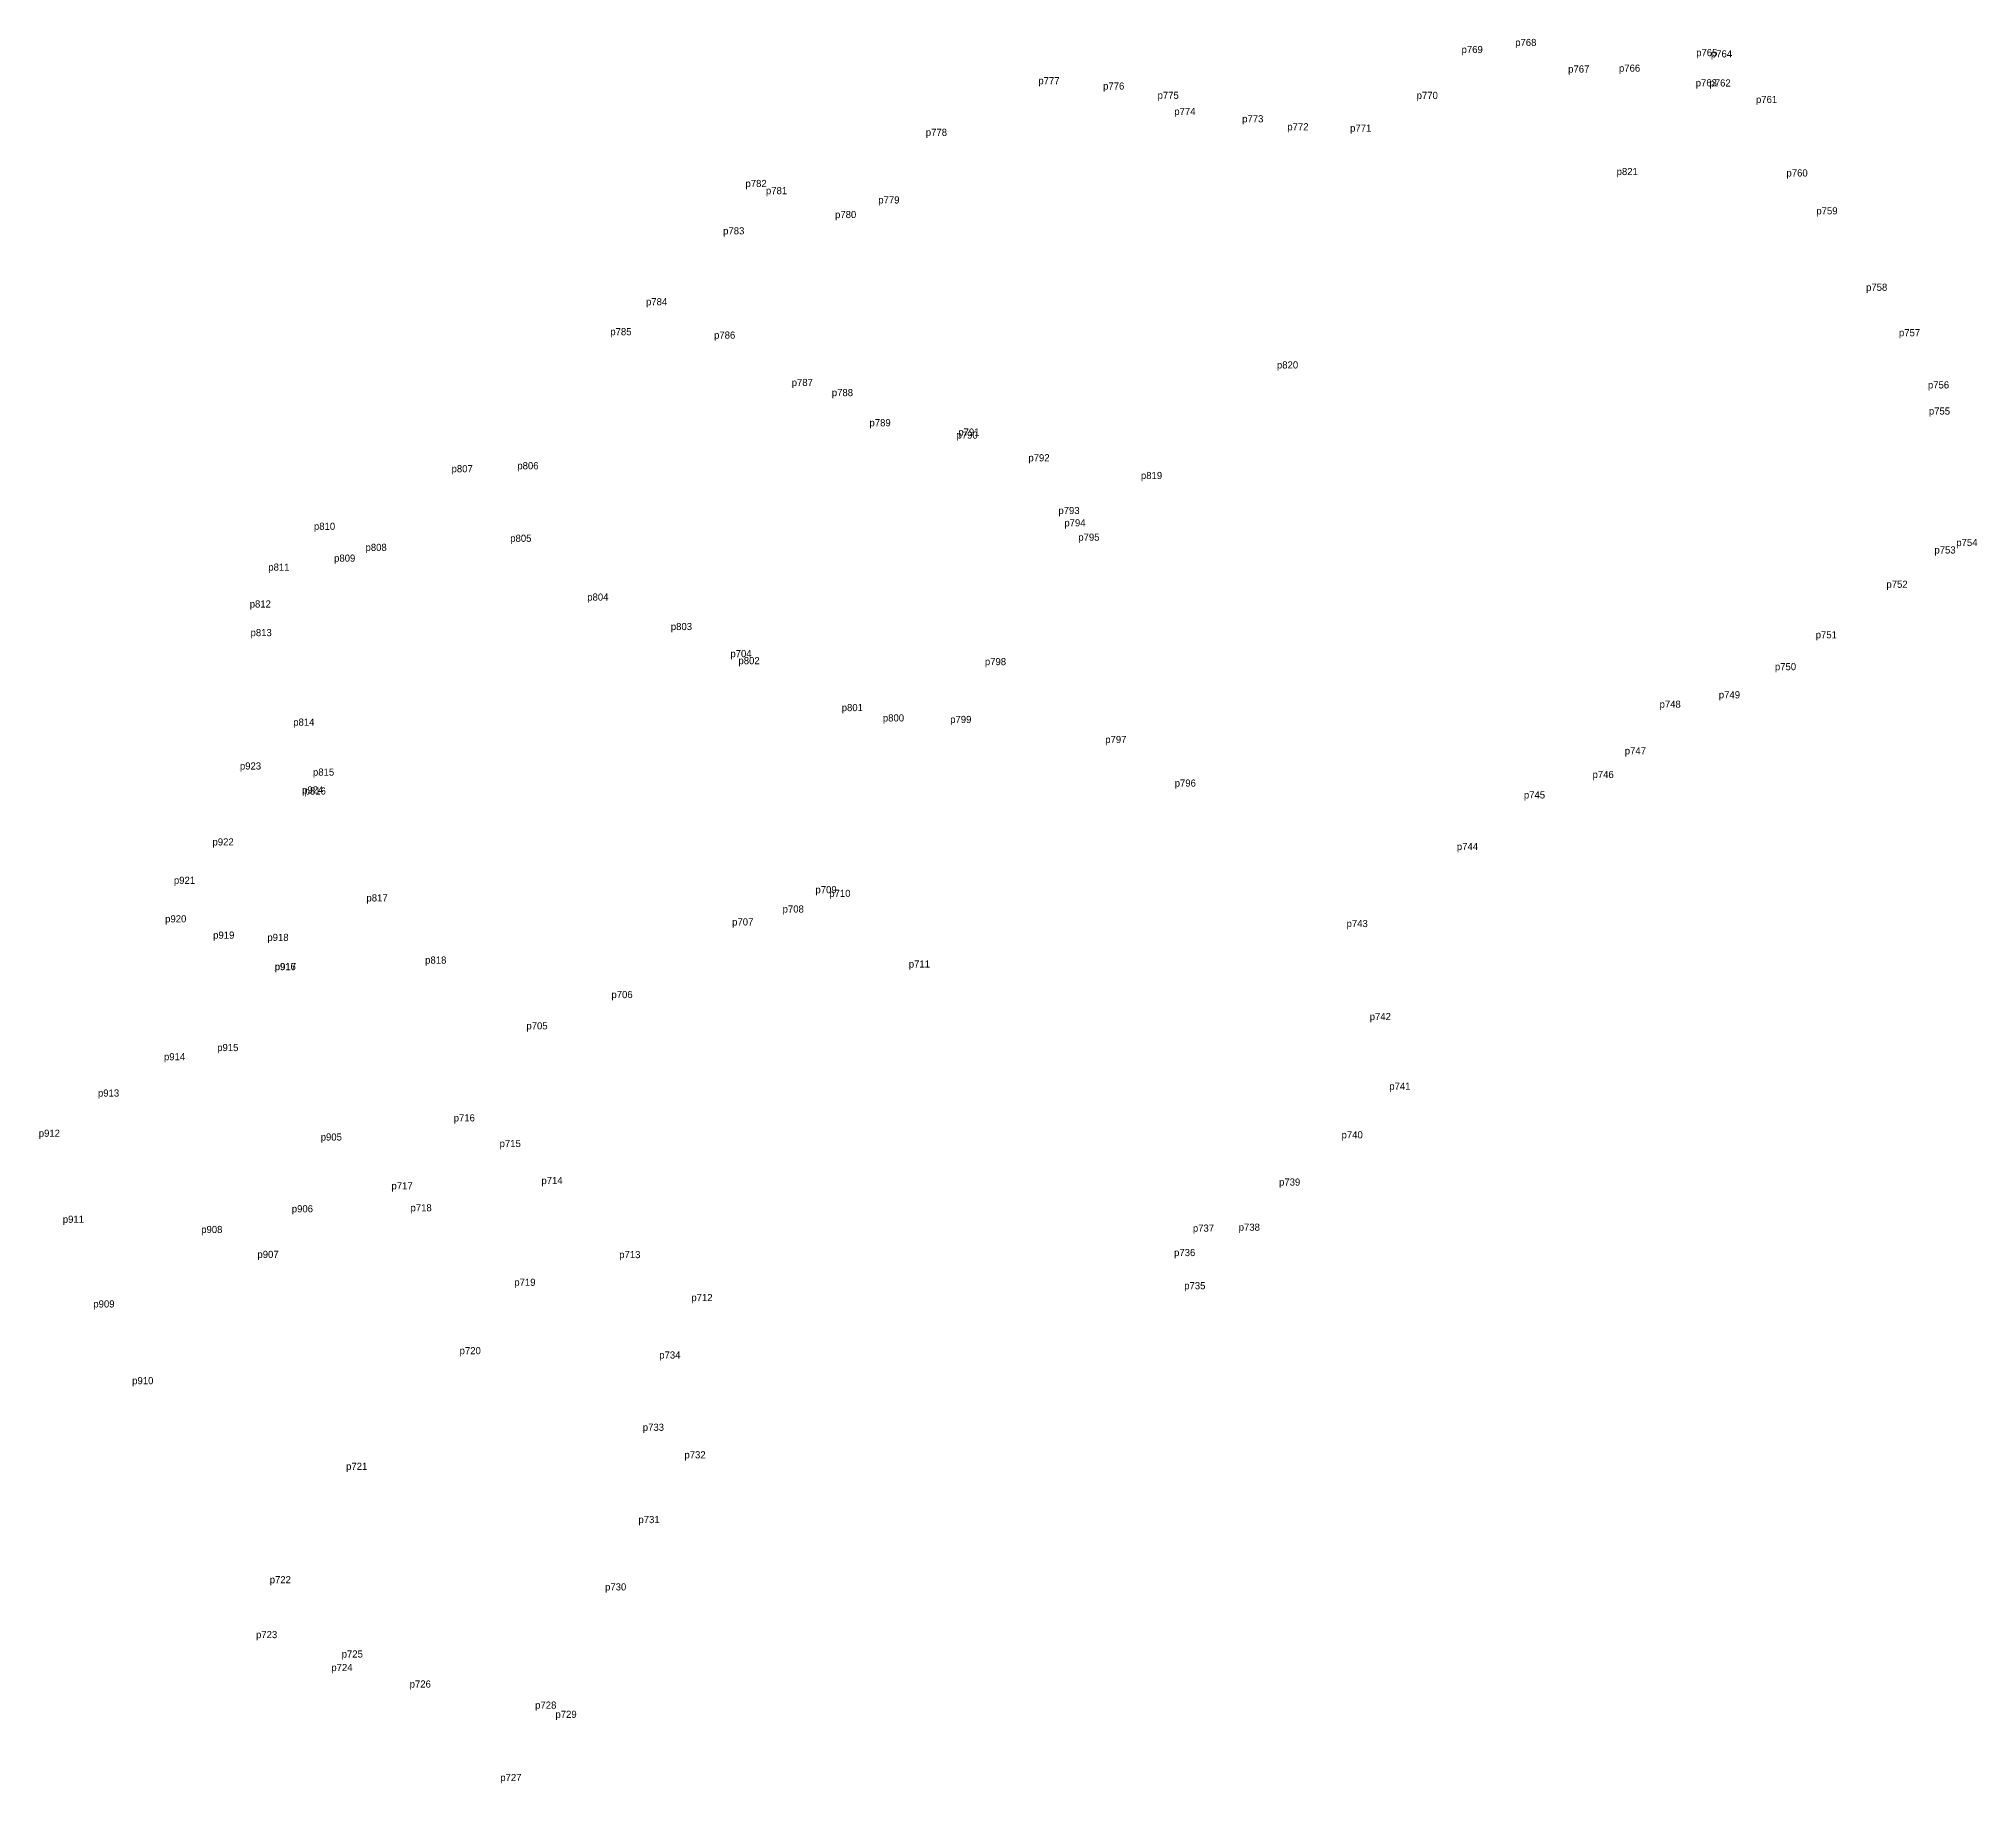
# Model space of a CAD drawing. Extents: x -2 to 54773767, y -1 to 183694297.
# Drawn here: x 544819 to 545308.4, y 1834830.6 to 1835270.9 of the extents above; entities that cross this region are included whole.
import ezdxf

# ---------------------------------------------------------------- set-up
doc = ezdxf.new("R2010")
doc.units = 0
doc.layers.add('Level 12', color=7, linetype='Continuous')
doc.layers.add('Level 7', color=7, linetype='Continuous')

msp = doc.modelspace()

# ---------------------------------------------------------------- texts
at = {"layer": 'Level 12'}
for s, p in [('p768', (545191.798, 1835269.102)), ('p769', (545178.257, 1835267.325)), ('p765', (545237.494, 1835266.534)), ('p764', (545241.207, 1835266.215)), ('p777', (545071.404, 1835259.452)), ('p776', (545087.752, 1835258.105)), ('p767', (545205.166, 1835262.401)), ('p766', (545217.994, 1835262.619)), ('p763', (545237.367, 1835258.916)), ('p762', (545240.847, 1835258.877)), ('p775', (545101.504, 1835255.762)), ('p770', (545166.918, 1835255.742)), ('p761', (545252.592, 1835254.715)), ('p774', (545105.729, 1835251.691)), ('p773', (545122.864, 1835249.834)), ('p778', (545042.989, 1835246.42)), ('p772', (545134.261, 1835247.827)), ('p771', (545150.119, 1835247.489)), ('p821', (545217.405, 1835236.519)), ('p760', (545260.286, 1835236.16)), ('p782', (544997.468, 1835233.508)), ('p781', (545002.635, 1835231.7)), ('p779', (545030.994, 1835229.353)), ('p780', (545020.076, 1835225.668)), ('p759', (545267.826, 1835226.597)), ('p783', (544991.825, 1835221.552)), ('p758', (545280.376, 1835207.309)), ('p784', (544972.351, 1835203.659)), ('p785', (544963.334, 1835196.098)), ('p786', (544989.531, 1835195.234)), ('p757', (545288.681, 1835195.841)), ('p820', (545131.642, 1835187.706)), ('p787', (545009.131, 1835183.282)), ('p788', (545019.264, 1835180.72)), ('p756', (545295.996, 1835182.657)), ('p755', (545296.236, 1835176.059)), ('p789', (545028.768, 1835173.112)), ('p790', (545050.745, 1835169.997)), ('p791', (545051.197, 1835170.759)), ('p807', (544923.257, 1835161.501)), ('p806', (544939.864, 1835162.264)), ('p792', (545068.889, 1835164.271)), ('p819', (545097.304, 1835159.796)), ('p793', (545076.461, 1835150.958)), ('p810', (544888.508, 1835146.973)), ('p794', (545077.969, 1835147.855)), ('p808', (544901.534, 1835141.65)), ('p805', (544938.069, 1835143.949)), ('p795', (545081.494, 1835144.225)), ('p753', (545297.636, 1835141)), ('p754', (545303.161, 1835142.871)), ('p811', (544876.983, 1835136.663)), ('p809', (544893.598, 1835138.939)), ('p752', (545285.517, 1835132.346)), ('p812', (544872.29, 1835127.363)), ('p804', (544957.516, 1835129.115)), ('p803', (544978.619, 1835121.67)), ('p813', (544872.51, 1835120.139)), ('p751', (545267.664, 1835119.595)), ('p704', (544993.65, 1835114.829)), ('p802', (544995.69, 1835113.061)), ('p798', (545057.909, 1835112.817)), ('p750', (545257.362, 1835111.543)), ('p748', (545228.243, 1835102.063)), ('p749', (545243.208, 1835104.444)), ('p814', (544883.28, 1835097.544)), ('p801', (545021.758, 1835101.21)), ('p800', (545032.147, 1835098.602)), ('p799', (545049.149, 1835098.218)), ('p797', (545088.296, 1835093.163)), ('p747', (545219.463, 1835090.301)), ('p923', (544869.818, 1835086.475)), ('p815', (544888.268, 1835084.933)), ('p796', (545105.828, 1835082.165)), ('p746', (545211.323, 1835084.323)), ('p924', (544885.531, 1835080.431)), ('p816', (544886.164, 1835080.158)), ('p745', (545193.987, 1835079.173)), ('p922', (544862.897, 1835067.306)), ('p744', (545177.065, 1835066.138)), ('p921', (544853.154, 1835057.614)), ('p817', (544901.77, 1835053.17)), ('p709', (545015.128, 1835055.241)), ('p710', (545018.615, 1835054.313)), ('p920', (544850.94, 1835047.892)), ('p708', (545006.84, 1835050.369)), ('p919', (544863.065, 1835043.781)), ('p918', (544876.753, 1835043.2)), ('p707', (544994.095, 1835047.103)), ('p743', (545149.228, 1835046.705)), ('p916', (544878.577, 1835035.836)), ('p917', (544878.648, 1835035.829)), ('p818', (544916.592, 1835037.48)), ('p711', (545038.693, 1835036.486)), ('p706', (544963.622, 1835028.773)), ('p742', (545155.058, 1835023.221)), ('p705', (544942.151, 1835020.877)), ('p915', (544864.088, 1835015.402)), ('p914', (544850.65, 1835013.088)), ('p913', (544833.983, 1835003.917)), ('p741', (545160.007, 1835005.631)), ('p912', (544819.036, 1834993.769)), ('p716', (544923.794, 1834997.648)), ('p905', (544890.214, 1834992.818)), ('p715', (544935.387, 1834991.181)), ('p740', (545147.958, 1834993.374)), ('p717', (544908.088, 1834980.495)), ('p714', (544945.937, 1834981.831)), ('p739', (545132.172, 1834981.448)), ('p906', (544882.918, 1834974.706)), ('p718', (544912.895, 1834974.951)), ('p911', (544825.11, 1834972.052)), ('p908', (544860.047, 1834969.477)), ('p737', (545110.421, 1834969.821)), ('p738', (545121.982, 1834970.045)), ('p907', (544874.247, 1834963.186)), ('p713', (544965.578, 1834963.135)), ('p736', (545105.67, 1834963.653)), ('p719', (544939.096, 1834956.15)), ('p735', (545108.233, 1834955.283)), ('p909', (544832.808, 1834950.68)), ('p712', (544983.794, 1834952.289)), ('p720', (544925.292, 1834938.887)), ('p734', (544975.695, 1834937.794)), ('p910', (544842.622, 1834931.319)), ('p733', (544971.537, 1834919.551)), ('p732', (544982.05, 1834912.598)), ('p721', (544896.625, 1834909.682)), ('p731', (544970.435, 1834896.251)), ('p722', (544877.343, 1834881.08)), ('p730', (544962.005, 1834879.258)), ('p723', (544873.888, 1834867.216)), ('p725', (544895.513, 1834862.315)), ('p724', (544892.902, 1834858.9)), ('p726', (544912.676, 1834854.739)), ('p728', (544944.364, 1834849.419)), ('p729', (544949.487, 1834847.088)), ('p727', (544935.556, 1834831.142))]:
    msp.add_text(s, height=1.8, dxfattribs=at).set_placement(p)

# ---------------------------------------------------------------- linework, layer by layer
at = {"layer": 'Level 7'}
for p, q in [((545178.257, 1835267.325), (545178.257, 1835267.325)), ((545191.798, 1835269.102), (545191.798, 1835269.102)), ((545237.494, 1835266.534), (545237.494, 1835266.534)), ((545241.207, 1835266.215), (545241.207, 1835266.215)), ((545205.166, 1835262.401), (545205.166, 1835262.401)), ((545217.994, 1835262.619), (545217.994, 1835262.619)), ((545071.404, 1835259.452), (545071.404, 1835259.452)), ((545087.752, 1835258.105), (545087.752, 1835258.105)), ((545101.504, 1835255.762), (545101.504, 1835255.762)), ((545166.918, 1835255.742), (545166.918, 1835255.742)), ((545237.367, 1835258.916), (545237.367, 1835258.916)), ((545240.847, 1835258.877), (545240.847, 1835258.877)), ((545105.729, 1835251.691), (545105.729, 1835251.691)), ((545252.592, 1835254.715), (545252.592, 1835254.715)), ((545042.989, 1835246.42), (545042.989, 1835246.42)), ((545122.864, 1835249.834), (545122.864, 1835249.834)), ((545134.261, 1835247.827), (545134.261, 1835247.827)), ((545150.119, 1835247.489), (545150.119, 1835247.489)), ((545217.405, 1835236.519), (545217.405, 1835236.519)), ((545260.286, 1835236.16), (545260.286, 1835236.16)), ((544997.468, 1835233.508), (544997.468, 1835233.508)), ((545002.635, 1835231.7), (545002.635, 1835231.7)), ((545020.076, 1835225.668), (545020.076, 1835225.668)), ((545030.994, 1835229.353), (545030.994, 1835229.353)), ((545267.826, 1835226.597), (545267.826, 1835226.597)), ((544991.825, 1835221.552), (544991.825, 1835221.552)), ((545280.376, 1835207.309), (545280.376, 1835207.309)), ((544972.351, 1835203.659), (544972.351, 1835203.659)), ((544963.334, 1835196.098), (544963.334, 1835196.098)), ((544989.531, 1835195.234), (544989.531, 1835195.234)), ((545288.681, 1835195.841), (545288.681, 1835195.841)), ((545131.642, 1835187.706), (545131.642, 1835187.706)), ((545009.131, 1835183.282), (545009.131, 1835183.282)), ((545295.996, 1835182.657), (545295.996, 1835182.657)), ((545019.264, 1835180.72), (545019.264, 1835180.72)), ((545028.768, 1835173.112), (545028.768, 1835173.112)), ((545296.236, 1835176.059), (545296.236, 1835176.059)), ((545050.745, 1835169.997), (545050.745, 1835169.997)), ((545051.197, 1835170.759), (545051.197, 1835170.759)), ((544939.864, 1835162.264), (544939.864, 1835162.264)), ((545068.889, 1835164.271), (545068.889, 1835164.271)), ((544923.257, 1835161.501), (544923.257, 1835161.501)), ((545097.304, 1835159.796), (545097.304, 1835159.796)), ((545076.461, 1835150.958), (545076.461, 1835150.958)), ((545077.969, 1835147.855), (545077.969, 1835147.855)), ((544888.508, 1835146.973), (544888.508, 1835146.973)), ((544938.069, 1835143.949), (544938.069, 1835143.949)), ((545081.494, 1835144.225), (545081.494, 1835144.225)), ((545303.161, 1835142.871), (545303.161, 1835142.871)), ((544893.598, 1835138.939), (544893.598, 1835138.939)), ((544901.534, 1835141.65), (544901.534, 1835141.65)), ((545297.636, 1835141), (545297.636, 1835141)), ((544876.983, 1835136.663), (544876.983, 1835136.663)), ((544957.516, 1835129.115), (544957.516, 1835129.115)), ((545285.517, 1835132.346), (545285.517, 1835132.346)), ((544872.29, 1835127.363), (544872.29, 1835127.363)), ((544872.51, 1835120.139), (544872.51, 1835120.139)), ((544978.619, 1835121.67), (544978.619, 1835121.67)), ((545267.664, 1835119.595), (545267.664, 1835119.595)), ((544993.65, 1835114.829), (544993.65, 1835114.829)), ((544995.69, 1835113.061), (544995.69, 1835113.061)), ((545057.909, 1835112.817), (545057.909, 1835112.817)), ((545257.362, 1835111.543), (545257.362, 1835111.543)), ((545243.208, 1835104.444), (545243.208, 1835104.444)), ((545021.758, 1835101.21), (545021.758, 1835101.21)), ((545032.147, 1835098.602), (545032.147, 1835098.602)), ((545228.243, 1835102.063), (545228.243, 1835102.063)), ((544883.28, 1835097.544), (544883.28, 1835097.544)), ((545049.149, 1835098.218), (545049.149, 1835098.218)), ((545088.296, 1835093.163), (545088.296, 1835093.163)), ((545219.463, 1835090.301), (545219.463, 1835090.301)), ((544869.818, 1835086.475), (544869.818, 1835086.475)), ((544888.268, 1835084.933), (544888.268, 1835084.933)), ((545211.323, 1835084.323), (545211.323, 1835084.323)), ((544885.531, 1835080.431), (544885.531, 1835080.431)), ((544886.164, 1835080.158), (544886.164, 1835080.158)), ((545105.828, 1835082.165), (545105.828, 1835082.165)), ((545193.987, 1835079.173), (545193.987, 1835079.173)), ((544862.897, 1835067.306), (544862.897, 1835067.306)), ((545177.065, 1835066.138), (545177.065, 1835066.138)), ((544853.154, 1835057.614), (544853.154, 1835057.614)), ((545015.128, 1835055.241), (545015.128, 1835055.241)), ((544901.77, 1835053.17), (544901.77, 1835053.17)), ((545006.84, 1835050.369), (545006.84, 1835050.369)), ((545018.615, 1835054.313), (545018.615, 1835054.313)), ((544850.94, 1835047.892), (544850.94, 1835047.892)), ((544994.095, 1835047.103), (544994.095, 1835047.103)), ((545149.228, 1835046.705), (545149.228, 1835046.705)), ((544863.065, 1835043.781), (544863.065, 1835043.781)), ((544876.753, 1835043.2), (544876.753, 1835043.2)), ((544878.577, 1835035.836), (544878.577, 1835035.836)), ((544878.648, 1835035.829), (544878.648, 1835035.829)), ((544916.592, 1835037.48), (544916.592, 1835037.48)), ((545038.693, 1835036.486), (545038.693, 1835036.486)), ((544963.622, 1835028.773), (544963.622, 1835028.773)), ((544942.151, 1835020.877), (544942.151, 1835020.877)), ((545155.058, 1835023.221), (545155.058, 1835023.221)), ((544864.088, 1835015.402), (544864.088, 1835015.402)), ((544850.65, 1835013.088), (544850.65, 1835013.088)), ((545160.007, 1835005.631), (545160.007, 1835005.631)), ((544833.983, 1835003.917), (544833.983, 1835003.917)), ((544923.794, 1834997.648), (544923.794, 1834997.648)), ((544819.036, 1834993.769), (544819.036, 1834993.769)), ((544890.214, 1834992.818), (544890.214, 1834992.818)), ((544935.387, 1834991.181), (544935.387, 1834991.181)), ((545147.958, 1834993.374), (545147.958, 1834993.374)), ((544945.937, 1834981.831), (544945.937, 1834981.831)), ((545132.172, 1834981.448), (545132.172, 1834981.448)), ((544908.088, 1834980.495), (544908.088, 1834980.495)), ((544825.11, 1834972.052), (544825.11, 1834972.052)), ((544882.918, 1834974.706), (544882.918, 1834974.706)), ((544912.895, 1834974.951), (544912.895, 1834974.951)), ((544860.047, 1834969.477), (544860.047, 1834969.477)), ((545110.421, 1834969.821), (545110.421, 1834969.821)), ((545121.982, 1834970.045), (545121.982, 1834970.045)), ((544874.247, 1834963.186), (544874.247, 1834963.186)), ((544965.578, 1834963.135), (544965.578, 1834963.135)), ((545105.67, 1834963.653), (545105.67, 1834963.653)), ((544939.096, 1834956.15), (544939.096, 1834956.15)), ((544983.794, 1834952.289), (544983.794, 1834952.289)), ((545108.233, 1834955.283), (545108.233, 1834955.283)), ((544832.808, 1834950.68), (544832.808, 1834950.68)), ((544925.292, 1834938.887), (544925.292, 1834938.887)), ((544975.695, 1834937.794), (544975.695, 1834937.794)), ((544842.622, 1834931.319), (544842.622, 1834931.319)), ((544971.537, 1834919.551), (544971.537, 1834919.551)), ((544982.05, 1834912.598), (544982.05, 1834912.598)), ((544896.625, 1834909.682), (544896.625, 1834909.682)), ((544970.435, 1834896.251), (544970.435, 1834896.251)), ((544877.343, 1834881.08), (544877.343, 1834881.08)), ((544962.005, 1834879.258), (544962.005, 1834879.258)), ((544873.888, 1834867.216), (544873.888, 1834867.216)), ((544892.902, 1834858.9), (544892.902, 1834858.9)), ((544895.513, 1834862.315), (544895.513, 1834862.315)), ((544912.676, 1834854.739), (544912.676, 1834854.739)), ((544944.364, 1834849.419), (544944.364, 1834849.419)), ((544949.487, 1834847.088), (544949.487, 1834847.088)), ((544935.556, 1834831.142), (544935.556, 1834831.142))]:
    msp.add_line(p, q, dxfattribs=at)

msp.set_redraw_order([(e.dxf.handle, doc.entitydb.next_handle()) for e in msp.query("TEXT MTEXT ATTDEF DIMENSION ARC_DIMENSION")])  # texts and dimensions are drawn at this point

doc.saveas('drawing.dxf')
